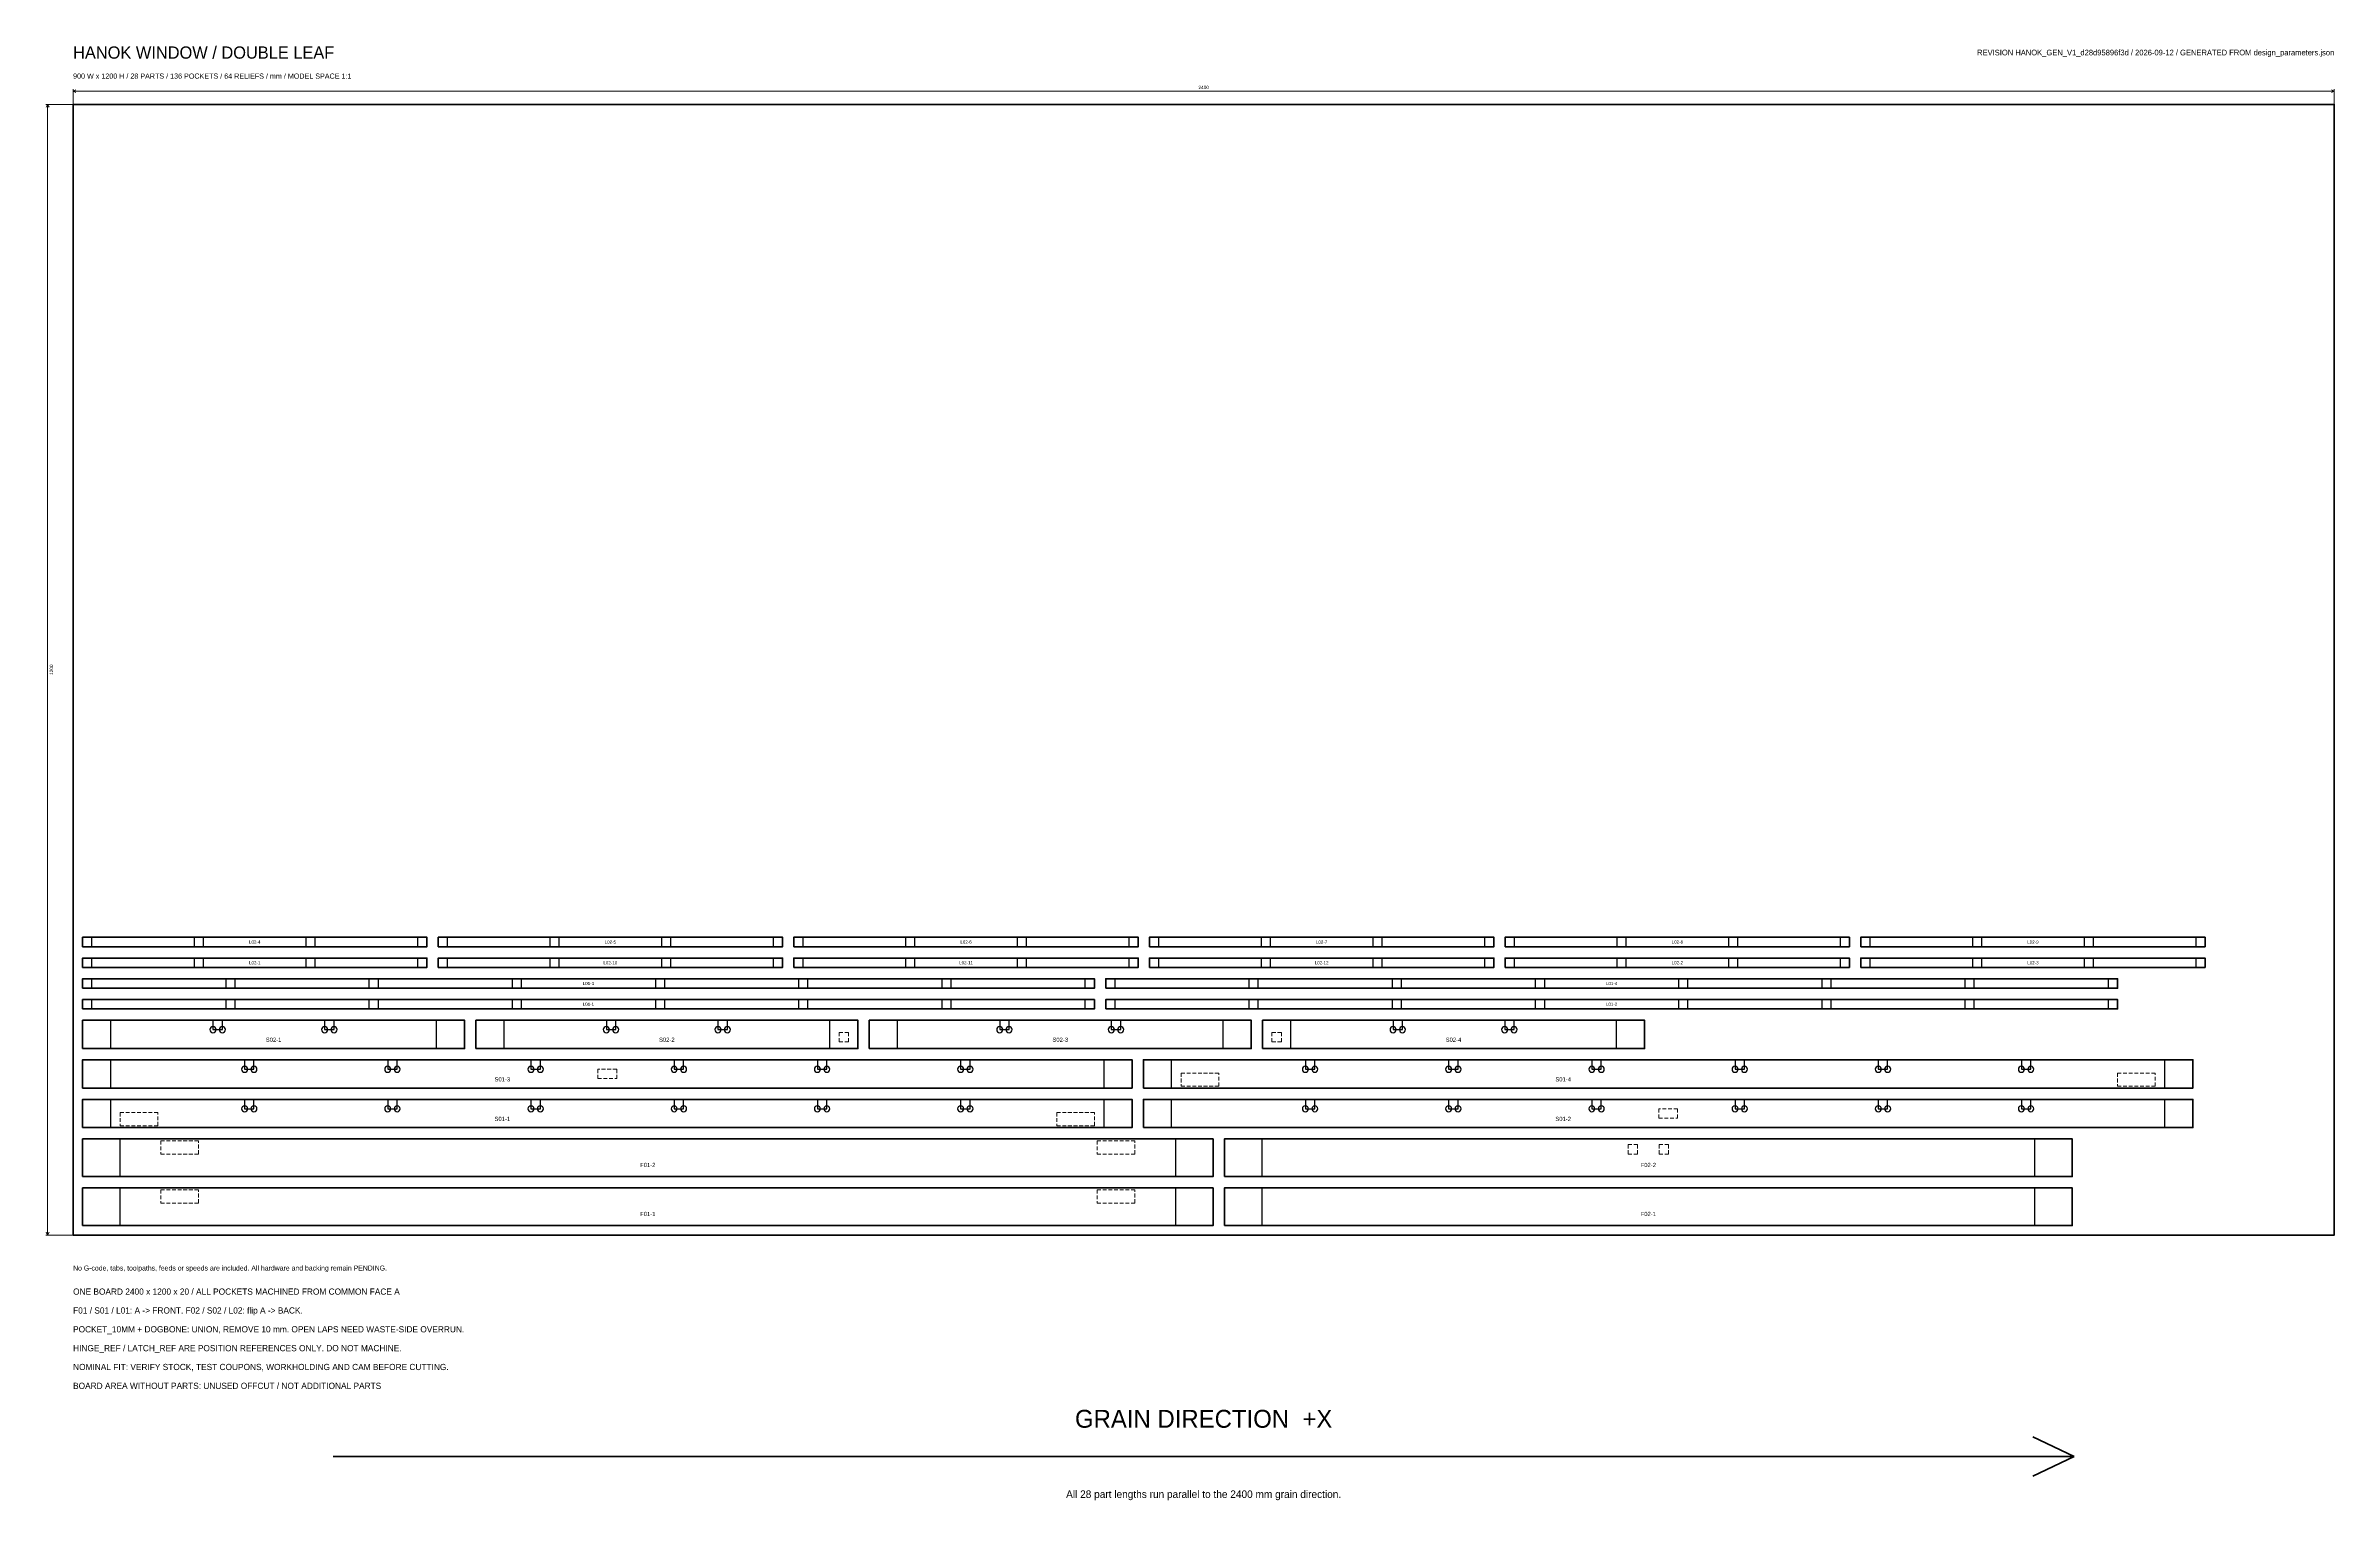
# Model space of a CAD drawing. Header units: millimetres. Extents: x -29 to 4100, y -456 to 1390.
# Drawn here: x -29 to 2400, y -281 to 1262 of the extents above; entities that cross this region are included whole.
import ezdxf
from ezdxf.enums import TextEntityAlignment as Align

# ---------------------------------------------------------------- set-up
doc = ezdxf.new("R2010")
doc.units = ezdxf.units.MM
doc.linetypes.add('REF_DASH', pattern=[6, 4, -2])
for name, color, linetype, lineweight in [('BOARD_BOUNDARY', 8, 'Continuous', 35), ('CUT_THROUGH', 7, 'Continuous', 35), ('DIMENSIONS', 3, 'Continuous', 18), ('DOGBONE', 6, 'Continuous', 25), ('GRAIN_DIRECTION', 3, 'Continuous', 35), ('HINGE_REF', 4, 'REF_DASH', 18), ('LATCH_REF', 4, 'REF_DASH', 18), ('NOTES', 7, 'Continuous', 18), ('PART_ID', 7, 'Continuous', 18), ('POCKET_10MM', 30, 'Continuous', 25)]:
    doc.layers.add(name, color=color, linetype=linetype, lineweight=lineweight)

msp = doc.modelspace()

# ---------------------------------------------------------------- linework, layer by layer
at = {"layer": 'BOARD_BOUNDARY'}
msp.add_lwpolyline([(0, 0), (2400, 0), (2400, 1200), (0, 1200)], close=True, dxfattribs=at)
at = {"layer": 'CUT_THROUGH'}
for points in [[(10, 306), (375.5, 306), (375.5, 316), (10, 316)], [(387.5, 306), (753, 306), (753, 316), (387.5, 316)], [(765, 306), (1130.5, 306), (1130.5, 316), (765, 316)], [(1142.5, 306), (1508, 306), (1508, 316), (1142.5, 316)], [(1520, 306), (1885.5, 306), (1885.5, 316), (1520, 316)], [(1897.5, 306), (2263, 306), (2263, 316), (1897.5, 316)], [(10, 284), (375.5, 284), (375.5, 294), (10, 294)], [(387.5, 284), (753, 284), (753, 294), (387.5, 294)], [(765, 284), (1130.5, 284), (1130.5, 294), (765, 294)], [(1142.5, 284), (1508, 284), (1508, 294), (1142.5, 294)], [(1520, 284), (1885.5, 284), (1885.5, 294), (1520, 294)], [(1897.5, 284), (2263, 284), (2263, 294), (1897.5, 294)], [(10, 262), (1084, 262), (1084, 272), (10, 272)], [(1096, 262), (2170, 262), (2170, 272), (1096, 272)], [(10, 240), (1084, 240), (1084, 250), (10, 250)], [(1096, 240), (2170, 240), (2170, 250), (1096, 250)], [(10, 198), (415.5, 198), (415.5, 228), (10, 228)], [(427.5, 198), (833, 198), (833, 228), (427.5, 228)], [(845, 198), (1250.5, 198), (1250.5, 228), (845, 228)], [(1262.5, 198), (1668, 198), (1668, 228), (1262.5, 228)], [(10, 156), (1124, 156), (1124, 186), (10, 186)], [(1136, 156), (2250, 156), (2250, 186), (1136, 186)], [(10, 114), (1124, 114), (1124, 144), (10, 144)], [(1136, 114), (2250, 114), (2250, 144), (1136, 144)], [(10, 62), (1210, 62), (1210, 102), (10, 102)], [(1222, 62), (2122, 62), (2122, 102), (1222, 102)], [(10, 10), (1210, 10), (1210, 50), (10, 50)], [(1222, 10), (2122, 10), (2122, 50), (1222, 50)]]:
    msp.add_lwpolyline(points, close=True, dxfattribs=at)
at = {"layer": 'DIMENSIONS'}
for p, q in [((0, 1200), (0, 1216)), ((0, 1214), (3, 1215.5)), ((2400, 1214), (2397, 1215.5)), ((2400, 1200), (2400, 1216)), ((0, 1200), (-29, 1200)), ((-27, 1200), (-28.5, 1197)), ((-27, 0), (-27, 1200)), ((-27, 1200), (-25.5, 1197)), ((0, 1214), (2400, 1214)), ((0, 1214), (3, 1212.5)), ((2400, 1214), (2397, 1212.5)), ((0, 0), (-29, 0)), ((-27, 0), (-28.5, 3)), ((-27, 0), (-25.5, 3))]:
    msp.add_line(p, q, dxfattribs=at)
at = {"layer": 'DOGBONE'}
for points in [[(151.7, 218, 1), (145.3, 218, 1)], [(161.7, 218, 1), (155.3, 218, 1)], [(270.2, 218, 1), (263.8, 218, 1)], [(280.2, 218, 1), (273.8, 218, 1)], [(569.2, 218, 1), (562.8, 218, 1)], [(579.2, 218, 1), (572.8, 218, 1)], [(687.7, 218, 1), (681.3, 218, 1)], [(697.7, 218, 1), (691.3, 218, 1)], [(986.7, 218, 1), (980.3, 218, 1)], [(996.7, 218, 1), (990.3, 218, 1)], [(1105.2, 218, 1), (1098.8, 218, 1)], [(1115.2, 218, 1), (1108.8, 218, 1)], [(1404.2, 218, 1), (1397.8, 218, 1)], [(1414.2, 218, 1), (1407.8, 218, 1)], [(1522.7, 218, 1), (1516.3, 218, 1)], [(1532.7, 218, 1), (1526.3, 218, 1)], [(185.2, 176, 1), (178.8, 176, 1)], [(195.2, 176, 1), (188.8, 176, 1)], [(337.2, 176, 1), (330.8, 176, 1)], [(347.2, 176, 1), (340.8, 176, 1)], [(489.2, 176, 1), (482.8, 176, 1)], [(499.2, 176, 1), (492.8, 176, 1)], [(641.2, 176, 1), (634.8, 176, 1)], [(651.2, 176, 1), (644.8, 176, 1)], [(793.2, 176, 1), (786.8, 176, 1)], [(803.2, 176, 1), (796.8, 176, 1)], [(945.2, 176, 1), (938.8, 176, 1)], [(955.2, 176, 1), (948.8, 176, 1)], [(1311.2, 176, 1), (1304.8, 176, 1)], [(1321.2, 176, 1), (1314.8, 176, 1)], [(1463.2, 176, 1), (1456.8, 176, 1)], [(1473.2, 176, 1), (1466.8, 176, 1)], [(1615.2, 176, 1), (1608.8, 176, 1)], [(1625.2, 176, 1), (1618.8, 176, 1)], [(1767.2, 176, 1), (1760.8, 176, 1)], [(1777.2, 176, 1), (1770.8, 176, 1)], [(1919.2, 176, 1), (1912.8, 176, 1)], [(1929.2, 176, 1), (1922.8, 176, 1)], [(2071.2, 176, 1), (2064.8, 176, 1)], [(2081.2, 176, 1), (2074.8, 176, 1)], [(185.2, 134, 1), (178.8, 134, 1)], [(195.2, 134, 1), (188.8, 134, 1)], [(337.2, 134, 1), (330.8, 134, 1)], [(347.2, 134, 1), (340.8, 134, 1)], [(489.2, 134, 1), (482.8, 134, 1)], [(499.2, 134, 1), (492.8, 134, 1)], [(641.2, 134, 1), (634.8, 134, 1)], [(651.2, 134, 1), (644.8, 134, 1)], [(793.2, 134, 1), (786.8, 134, 1)], [(803.2, 134, 1), (796.8, 134, 1)], [(945.2, 134, 1), (938.8, 134, 1)], [(955.2, 134, 1), (948.8, 134, 1)], [(1311.2, 134, 1), (1304.8, 134, 1)], [(1321.2, 134, 1), (1314.8, 134, 1)], [(1463.2, 134, 1), (1456.8, 134, 1)], [(1473.2, 134, 1), (1466.8, 134, 1)], [(1615.2, 134, 1), (1608.8, 134, 1)], [(1625.2, 134, 1), (1618.8, 134, 1)], [(1767.2, 134, 1), (1760.8, 134, 1)], [(1777.2, 134, 1), (1770.8, 134, 1)], [(1919.2, 134, 1), (1912.8, 134, 1)], [(1929.2, 134, 1), (1922.8, 134, 1)], [(2071.2, 134, 1), (2064.8, 134, 1)], [(2081.2, 134, 1), (2074.8, 134, 1)]]:
    msp.add_lwpolyline(points, format="xyb", close=True, dxfattribs=at)
at = {"layer": 'GRAIN_DIRECTION'}
for p, q in [((2124, -235), (2080, -214)), ((276, -235), (2124, -235)), ((2124, -235), (2080, -256))]:
    msp.add_line(p, q, dxfattribs=at)
at = {"layer": 'HINGE_REF'}
for points in [[(1176, 158), (1216, 158), (1216, 172), (1176, 172)], [(2170, 158), (2210, 158), (2210, 172), (2170, 172)], [(90, 130), (50, 130), (50, 116), (90, 116)], [(1084, 130), (1044, 130), (1044, 116), (1084, 116)], [(93, 86), (133, 86), (133, 100), (93, 100)], [(1087, 86), (1127, 86), (1127, 100), (1087, 100)], [(133, 48), (93, 48), (93, 34), (133, 34)], [(1127, 48), (1087, 48), (1087, 34), (1127, 34)]]:
    msp.add_lwpolyline(points, close=True, dxfattribs=at)
at = {"layer": 'LATCH_REF'}
for points in [[(823, 215), (823, 205), (813, 205), (813, 215)], [(1282.5, 215), (1282.5, 205), (1272.5, 205), (1272.5, 215)], [(577, 176), (557, 176), (557, 166), (577, 166)], [(1683, 124), (1703, 124), (1703, 134), (1683, 134)], [(1660.5, 96), (1660.5, 86), (1650.5, 86), (1650.5, 96)], [(1693.5, 96), (1693.5, 86), (1683.5, 86), (1683.5, 96)]]:
    msp.add_lwpolyline(points, close=True, dxfattribs=at)
at = {"layer": 'POCKET_10MM'}
for points in [[(10, 306), (20, 306), (20, 316), (10, 316)], [(128.5, 306), (138.5, 306), (138.5, 316), (128.5, 316)], [(247, 306), (257, 306), (257, 316), (247, 316)], [(365.5, 306), (375.5, 306), (375.5, 316), (365.5, 316)], [(387.5, 306), (397.5, 306), (397.5, 316), (387.5, 316)], [(506, 306), (516, 306), (516, 316), (506, 316)], [(624.5, 306), (634.5, 306), (634.5, 316), (624.5, 316)], [(743, 306), (753, 306), (753, 316), (743, 316)], [(765, 306), (775, 306), (775, 316), (765, 316)], [(883.5, 306), (893.5, 306), (893.5, 316), (883.5, 316)], [(1002, 306), (1012, 306), (1012, 316), (1002, 316)], [(1120.5, 306), (1130.5, 306), (1130.5, 316), (1120.5, 316)], [(1142.5, 306), (1152.5, 306), (1152.5, 316), (1142.5, 316)], [(1261, 306), (1271, 306), (1271, 316), (1261, 316)], [(1379.5, 306), (1389.5, 306), (1389.5, 316), (1379.5, 316)], [(1498, 306), (1508, 306), (1508, 316), (1498, 316)], [(1520, 306), (1530, 306), (1530, 316), (1520, 316)], [(1638.5, 306), (1648.5, 306), (1648.5, 316), (1638.5, 316)], [(1757, 306), (1767, 306), (1767, 316), (1757, 316)], [(1875.5, 306), (1885.5, 306), (1885.5, 316), (1875.5, 316)], [(1897.5, 306), (1907.5, 306), (1907.5, 316), (1897.5, 316)], [(2016, 306), (2026, 306), (2026, 316), (2016, 316)], [(2134.5, 306), (2144.5, 306), (2144.5, 316), (2134.5, 316)], [(2253, 306), (2263, 306), (2263, 316), (2253, 316)], [(10, 284), (20, 284), (20, 294), (10, 294)], [(128.5, 284), (138.5, 284), (138.5, 294), (128.5, 294)], [(247, 284), (257, 284), (257, 294), (247, 294)], [(365.5, 284), (375.5, 284), (375.5, 294), (365.5, 294)], [(387.5, 284), (397.5, 284), (397.5, 294), (387.5, 294)], [(506, 284), (516, 284), (516, 294), (506, 294)], [(624.5, 284), (634.5, 284), (634.5, 294), (624.5, 294)], [(743, 284), (753, 284), (753, 294), (743, 294)], [(765, 284), (775, 284), (775, 294), (765, 294)], [(883.5, 284), (893.5, 284), (893.5, 294), (883.5, 294)], [(1002, 284), (1012, 284), (1012, 294), (1002, 294)], [(1120.5, 284), (1130.5, 284), (1130.5, 294), (1120.5, 294)], [(1142.5, 284), (1152.5, 284), (1152.5, 294), (1142.5, 294)], [(1261, 284), (1271, 284), (1271, 294), (1261, 294)], [(1379.5, 284), (1389.5, 284), (1389.5, 294), (1379.5, 294)], [(1498, 284), (1508, 284), (1508, 294), (1498, 294)], [(1520, 284), (1530, 284), (1530, 294), (1520, 294)], [(1638.5, 284), (1648.5, 284), (1648.5, 294), (1638.5, 294)], [(1757, 284), (1767, 284), (1767, 294), (1757, 294)], [(1875.5, 284), (1885.5, 284), (1885.5, 294), (1875.5, 294)], [(1897.5, 284), (1907.5, 284), (1907.5, 294), (1897.5, 294)], [(2016, 284), (2026, 284), (2026, 294), (2016, 294)], [(2134.5, 284), (2144.5, 284), (2144.5, 294), (2134.5, 294)], [(2253, 284), (2263, 284), (2263, 294), (2253, 294)], [(10, 262), (20, 262), (20, 272), (10, 272)], [(162, 262), (172, 262), (172, 272), (162, 272)], [(314, 262), (324, 262), (324, 272), (314, 272)], [(466, 262), (476, 262), (476, 272), (466, 272)], [(618, 262), (628, 262), (628, 272), (618, 272)], [(770, 262), (780, 262), (780, 272), (770, 272)], [(922, 262), (932, 262), (932, 272), (922, 272)], [(1074, 262), (1084, 262), (1084, 272), (1074, 272)], [(1096, 262), (1106, 262), (1106, 272), (1096, 272)], [(1248, 262), (1258, 262), (1258, 272), (1248, 272)], [(1400, 262), (1410, 262), (1410, 272), (1400, 272)], [(1552, 262), (1562, 262), (1562, 272), (1552, 272)], [(1704, 262), (1714, 262), (1714, 272), (1704, 272)], [(1856, 262), (1866, 262), (1866, 272), (1856, 272)], [(2008, 262), (2018, 262), (2018, 272), (2008, 272)], [(2160, 262), (2170, 262), (2170, 272), (2160, 272)], [(10, 240), (20, 240), (20, 250), (10, 250)], [(162, 240), (172, 240), (172, 250), (162, 250)], [(314, 240), (324, 240), (324, 250), (314, 250)], [(466, 240), (476, 240), (476, 250), (466, 250)], [(618, 240), (628, 240), (628, 250), (618, 250)], [(770, 240), (780, 240), (780, 250), (770, 250)], [(922, 240), (932, 240), (932, 250), (922, 250)], [(1074, 240), (1084, 240), (1084, 250), (1074, 250)], [(1096, 240), (1106, 240), (1106, 250), (1096, 250)], [(1248, 240), (1258, 240), (1258, 250), (1248, 250)], [(1400, 240), (1410, 240), (1410, 250), (1400, 250)], [(1552, 240), (1562, 240), (1562, 250), (1552, 250)], [(1704, 240), (1714, 240), (1714, 250), (1704, 250)], [(1856, 240), (1866, 240), (1866, 250), (1856, 250)], [(2008, 240), (2018, 240), (2018, 250), (2008, 250)], [(2160, 240), (2170, 240), (2170, 250), (2160, 250)], [(10, 198), (40, 198), (40, 228), (10, 228)], [(148.5, 218), (158.5, 218), (158.5, 228), (148.5, 228)], [(267, 218), (277, 218), (277, 228), (267, 228)], [(385.5, 198), (415.5, 198), (415.5, 228), (385.5, 228)], [(427.5, 198), (457.5, 198), (457.5, 228), (427.5, 228)], [(566, 218), (576, 218), (576, 228), (566, 228)], [(684.5, 218), (694.5, 218), (694.5, 228), (684.5, 228)], [(803, 198), (833, 198), (833, 228), (803, 228)], [(845, 198), (875, 198), (875, 228), (845, 228)], [(983.5, 218), (993.5, 218), (993.5, 228), (983.5, 228)], [(1102, 218), (1112, 218), (1112, 228), (1102, 228)], [(1220.5, 198), (1250.5, 198), (1250.5, 228), (1220.5, 228)], [(1262.5, 198), (1292.5, 198), (1292.5, 228), (1262.5, 228)], [(1401, 218), (1411, 218), (1411, 228), (1401, 228)], [(1519.5, 218), (1529.5, 218), (1529.5, 228), (1519.5, 228)], [(1638, 198), (1668, 198), (1668, 228), (1638, 228)], [(10, 156), (40, 156), (40, 186), (10, 186)], [(182, 176), (192, 176), (192, 186), (182, 186)], [(334, 176), (344, 176), (344, 186), (334, 186)], [(486, 176), (496, 176), (496, 186), (486, 186)], [(638, 176), (648, 176), (648, 186), (638, 186)], [(790, 176), (800, 176), (800, 186), (790, 186)], [(942, 176), (952, 176), (952, 186), (942, 186)], [(1094, 156), (1124, 156), (1124, 186), (1094, 186)], [(1136, 156), (1166, 156), (1166, 186), (1136, 186)], [(1308, 176), (1318, 176), (1318, 186), (1308, 186)], [(1460, 176), (1470, 176), (1470, 186), (1460, 186)], [(1612, 176), (1622, 176), (1622, 186), (1612, 186)], [(1764, 176), (1774, 176), (1774, 186), (1764, 186)], [(1916, 176), (1926, 176), (1926, 186), (1916, 186)], [(2068, 176), (2078, 176), (2078, 186), (2068, 186)], [(2220, 156), (2250, 156), (2250, 186), (2220, 186)], [(10, 114), (40, 114), (40, 144), (10, 144)], [(182, 134), (192, 134), (192, 144), (182, 144)], [(334, 134), (344, 134), (344, 144), (334, 144)], [(486, 134), (496, 134), (496, 144), (486, 144)], [(638, 134), (648, 134), (648, 144), (638, 144)], [(790, 134), (800, 134), (800, 144), (790, 144)], [(942, 134), (952, 134), (952, 144), (942, 144)], [(1094, 114), (1124, 114), (1124, 144), (1094, 144)], [(1136, 114), (1166, 114), (1166, 144), (1136, 144)], [(1308, 134), (1318, 134), (1318, 144), (1308, 144)], [(1460, 134), (1470, 134), (1470, 144), (1460, 144)], [(1612, 134), (1622, 134), (1622, 144), (1612, 144)], [(1764, 134), (1774, 134), (1774, 144), (1764, 144)], [(1916, 134), (1926, 134), (1926, 144), (1916, 144)], [(2068, 134), (2078, 134), (2078, 144), (2068, 144)], [(2220, 114), (2250, 114), (2250, 144), (2220, 144)], [(10, 62), (50, 62), (50, 102), (10, 102)], [(1170, 62), (1210, 62), (1210, 102), (1170, 102)], [(1222, 62), (1262, 62), (1262, 102), (1222, 102)], [(2082, 62), (2122, 62), (2122, 102), (2082, 102)], [(10, 10), (50, 10), (50, 50), (10, 50)], [(1170, 10), (1210, 10), (1210, 50), (1170, 50)], [(1222, 10), (1262, 10), (1262, 50), (1222, 50)], [(2082, 10), (2122, 10), (2122, 50), (2082, 50)]]:
    msp.add_lwpolyline(points, close=True, dxfattribs=at)

# ---------------------------------------------------------------- texts
at = {"layer": 'DIMENSIONS'}
msp.add_text('2400', height=3.6, dxfattribs=at).set_placement((1200, 1218), align=Align.MIDDLE_CENTER)
msp.add_text('1200', height=3.6, rotation=90, dxfattribs=at).set_placement((-23, 600), align=Align.MIDDLE_CENTER)
at = {"layer": 'GRAIN_DIRECTION'}
msp.add_text('GRAIN DIRECTION  +X', height=19, dxfattribs=at).set_placement((1200, -195), align=Align.MIDDLE_CENTER)
at = {"layer": 'NOTES'}
for s, height, p in [('HANOK WINDOW / DOUBLE LEAF', 13, (0, 1255)), ('900 W x 1200 H / 28 PARTS / 136 POCKETS / 64 RELIEFS / mm / MODEL SPACE 1:1', 5.5, (0, 1230)), ('No G-code, tabs, toolpaths, feeds or speeds are included. All hardware and backing remain PENDING.', 5.3, (0, -35)), ('ONE BOARD 2400 x 1200 x 20 / ALL POCKETS MACHINED FROM COMMON FACE A', 6.6, (0, -60)), ('F01 / S01 / L01: A -> FRONT. F02 / S02 / L02: flip A -> BACK.', 6.6, (0, -80)), ('POCKET_10MM + DOGBONE: UNION, REMOVE 10 mm. OPEN LAPS NEED WASTE-SIDE OVERRUN.', 6.6, (0, -100)), ('HINGE_REF / LATCH_REF ARE POSITION REFERENCES ONLY. DO NOT MACHINE.', 6.6, (0, -120)), ('NOMINAL FIT: VERIFY STOCK, TEST COUPONS, WORKHOLDING AND CAM BEFORE CUTTING.', 6.6, (0, -140)), ('BOARD AREA WITHOUT PARTS: UNUSED OFFCUT / NOT ADDITIONAL PARTS', 6.6, (0, -160))]:
    msp.add_text(s, height=height, dxfattribs=at).set_placement(p, align=Align.MIDDLE_LEFT)
msp.add_text('REVISION HANOK_GEN_V1_d28d95896f3d / 2026-09-12 / GENERATED FROM design_parameters.json', height=6, dxfattribs=at).set_placement((2400, 1255), align=Align.MIDDLE_RIGHT)
msp.add_text('All 28 part lengths run parallel to the 2400 mm grain direction.', height=8, dxfattribs=at).set_placement((1200, -275), align=Align.MIDDLE_CENTER)
at = {"layer": 'PART_ID'}
for s, height, p in [('L02-4', 3.4, (192.8, 311)), ('L02-5', 3.4, (570.2, 311)), ('L02-6', 3.4, (947.8, 311)), ('L02-7', 3.4, (1325.2, 311)), ('L02-8', 3.4, (1702.8, 311)), ('L02-9', 3.4, (2080.2, 311)), ('L02-1', 3.4, (192.8, 289)), ('L01-3', 3.4, (547, 267)), ('L02-10', 3.4, (570.2, 289)), ('L02-11', 3.4, (947.8, 289)), ('L02-12', 3.4, (1325.2, 289)), ('L01-4', 3.4, (1633, 267)), ('L02-2', 3.4, (1702.8, 289)), ('L02-3', 3.4, (2080.2, 289)), ('L01-1', 3.4, (547, 245)), ('L01-2', 3.4, (1633, 245)), ('S02-1', 4.5, (212.8, 207.3)), ('S02-2', 4.5, (630.2, 207.3)), ('S02-3', 4.5, (1047.8, 207.3)), ('S02-4', 4.5, (1465.2, 207.3)), ('S01-3', 4.5, (455.6, 165.3)), ('S01-4', 4.5, (1581.6, 165.3)), ('S01-1', 4.5, (455.6, 123.3)), ('S01-2', 4.5, (1581.6, 123.3)), ('F01-2', 4.5, (610, 74.4)), ('F02-2', 4.5, (1672, 74.4)), ('F01-1', 4.5, (610, 22.4)), ('F02-1', 4.5, (1672, 22.4))]:
    msp.add_text(s, height=height, dxfattribs=at).set_placement(p, align=Align.MIDDLE_CENTER)

doc.saveas('drawing.dxf')
